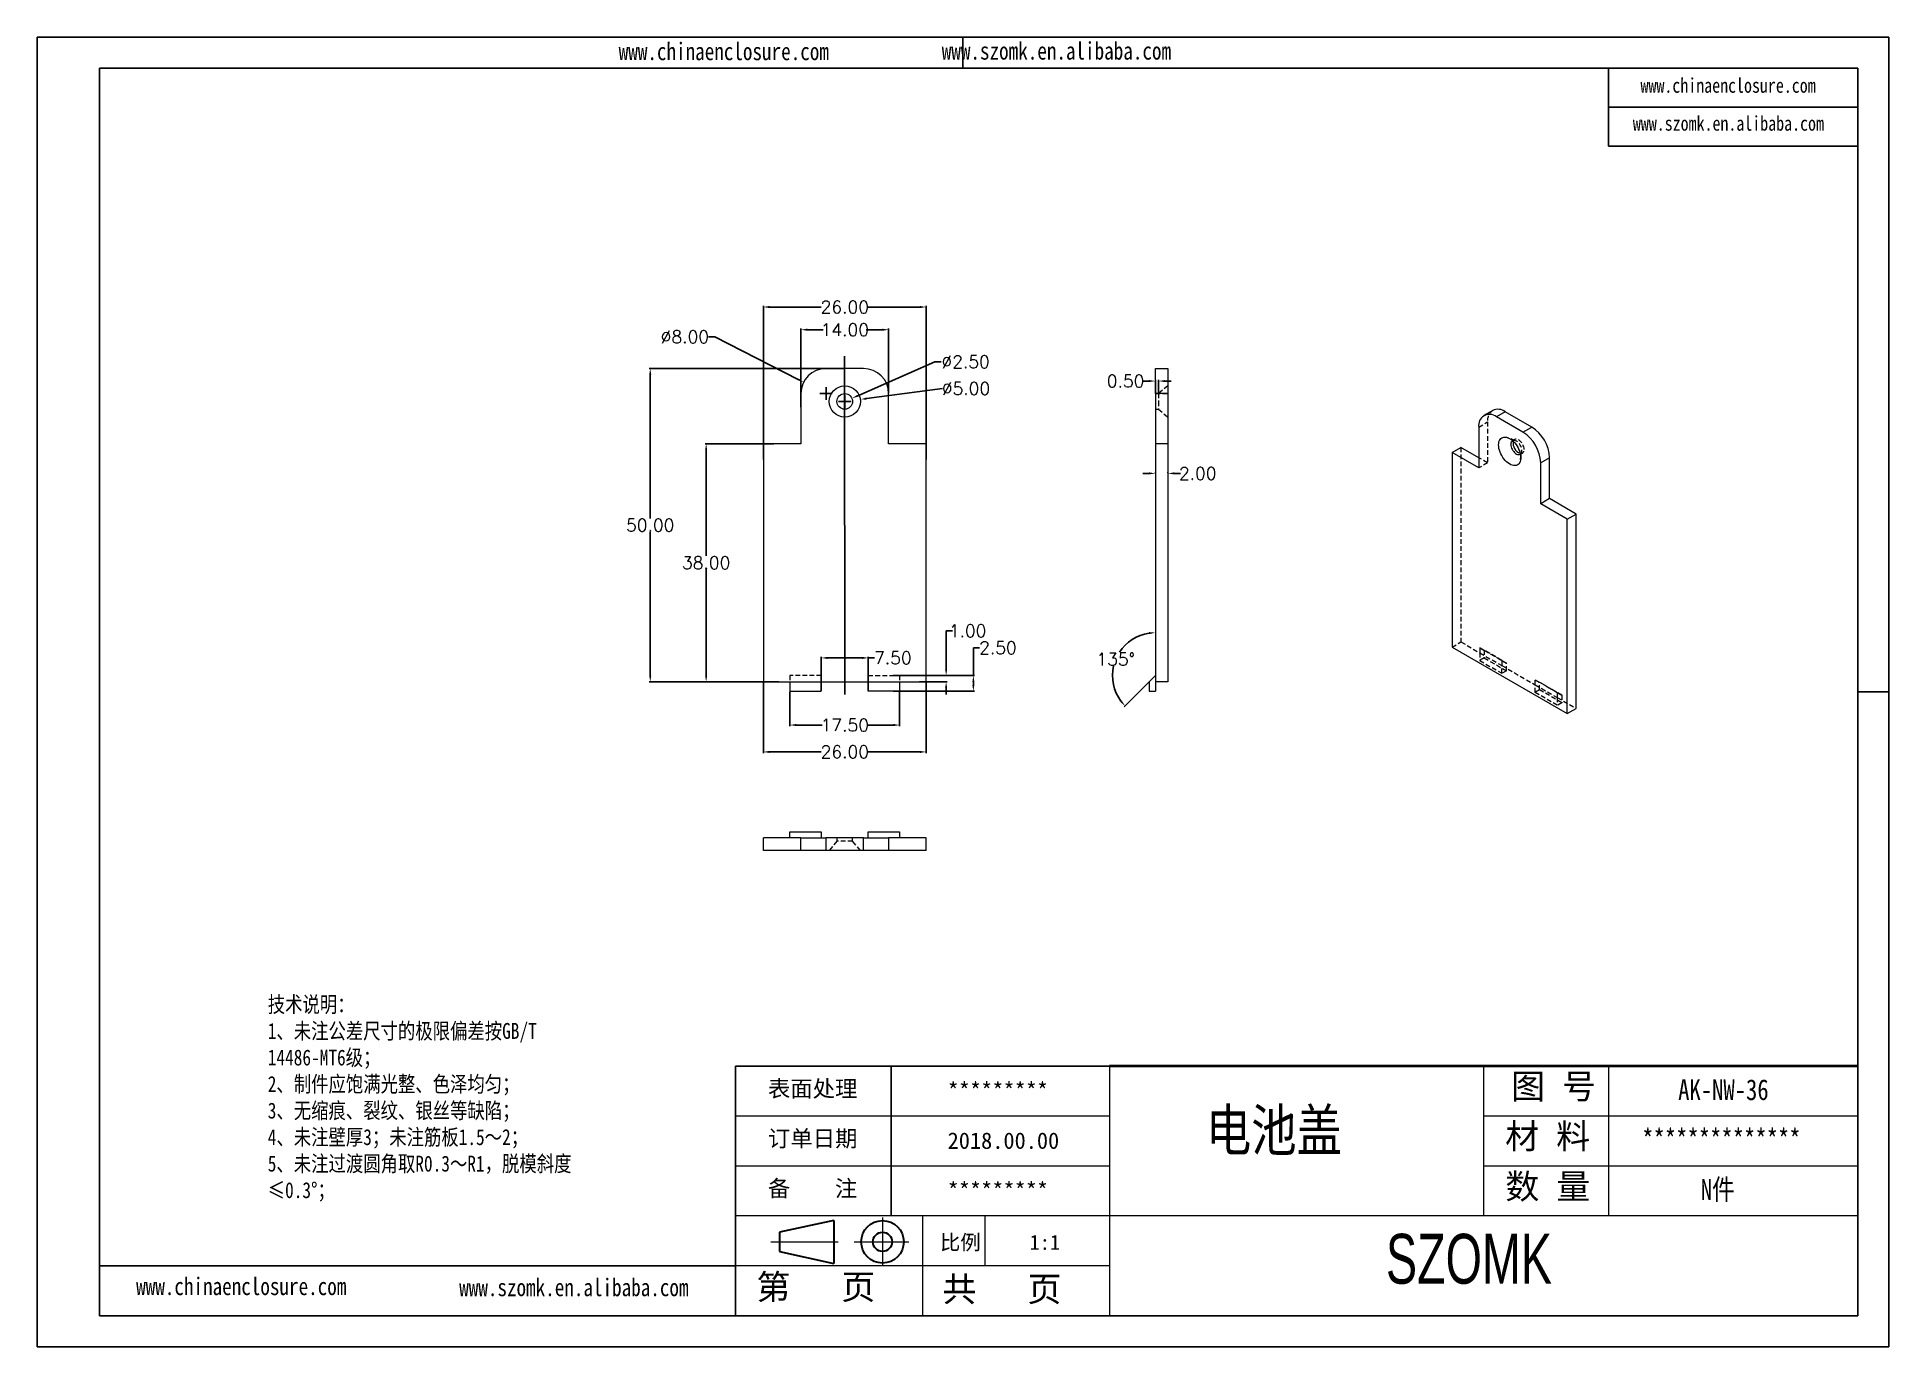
# Model space of a CAD drawing. Header units: inches. Extents: x 1813 to 4686, y 284 to 889.
# Drawn here: x 4389.9 to 4685.6, y 284.3 to 493.3 of the extents above; entities that cross this region are included whole.
import ezdxf

# ---------------------------------------------------------------- set-up
doc = ezdxf.new("R2010")
doc.units = ezdxf.units.IN
doc.header["$LTSCALE"] = 15
for name, pattern in [('CENTER2', [28.575, 19.05, -3.175, 3.175, -3.175]), ('CENTERX2', [101.6, 63.5, -12.7, 12.7, -12.7]), ('HIDDEN', [0.075, 0.05, -0.025])]:
    doc.linetypes.add(name, pattern=pattern)
doc.layers.add('文字', color=81, linetype='Continuous')
for name, color, linetype, lineweight in [('粗实线', 7, 'Continuous', 30), ('细实线', 3, 'Continuous', 9), ('细点划线', 2, 'CENTER2', 9)]:
    doc.layers.add(name, color=color, linetype=linetype, lineweight=lineweight)
doc.styles.get("Standard").update_dxf_attribs({"font": 'txt', "bigfont": 'gbcbig.shx'})
doc.styles.add('宋体', font='', dxfattribs={"width": 0.8, "height": 3.5})
doc.styles.add('长仿宋', font='', dxfattribs={"width": 0.7, "height": 4})
doc.styles.get('宋体').set_extended_font_data('SimSun')
doc.styles.get('长仿宋').set_extended_font_data('SimSun')
doc.dimstyles.new('2.5', dxfattribs={"dimtxt": 2, "dimasz": 1, "dimexe": 0.18, "dimexo": 0.0625, "dimgap": 0.09, "dimtad": 0, "dimtih": 1, "dimtoh": 1, "dimzin": 0, "dimdsep": 46, "dimtxsty": 'Standard', "dimcen": 1, "dimadec": 0, "dimazin": 2, "dimtfac": 1, "dimtofl": 0, "dimtmove": 0, "dimatfit": 3, "dimfxl": 1, "dimtolj": 1, "dimtzin": 0, "dimarcsym": 0})

msp = doc.modelspace()

# ---------------------------------------------------------------- texts
at = {"char_height": 2.61864, "width": 1488.30684, "attachment_point": 1}
for s, insert in [('{\\fSimHei|b0|i0|c134|p49;表面处理}', (4506.611, 326.812)), ('{\\fSimHei|b0|i0|c134|p49;*********}', (4535.292, 326.475)), ('{\\fSimHei|b0|i0|c134|p49;订单日期}', (4506.611, 318.849)), ('{\\fSimHei|b0|i0|c134|p49;2018.00.00}', (4535.292, 318.512)), ('{\\fSimHei|b0|i0|c134|p49;备    注}', (4506.611, 310.886)), ('{\\fSimHei|b0|i0|c134|p49;*********}', (4535.292, 310.55))]:
    msp.add_mtext(s, dxfattribs=dict(at, insert=insert))
at = {"layer": '文字', "color": 0, "attachment_point": 1, "style": '宋体'}
for s, insert, char_height, width in [('www.chinaenclosure.com', (4482.788, 492.415), 2.80284, 49.24327), ('www.szomk.en.alibaba.com', (4534.354, 492.504), 2.80284, 49.24327), ('www.chinaenclosure.com', (4645.893, 486.748), 2.3357, 41.03606), ('www.szomk.en.alibaba.com', (4644.672, 480.7), 2.3357, 41.03606), ('{\\H1.111x;技术说明：\\P1、未注公差尺寸的极限偏差按GB/T 14486-MT6级；\\P2、制件应饱满光整、色泽均匀；\\P3、无缩痕、裂纹、银丝等缺陷；\\P4、未注壁厚3；未注筋板1.5～2；\\P5、未注过渡圆角取R0.3～R1，脱模斜度≤0.3%%D；}', (4426.768, 340.21), 2.28614, 51.49403), ('{\\H1.111x;AK-NW-36}', (4651.905, 326.991), 2.98598, 34.52133), ('电池盖', (4576.51, 322.197), 6.6355, 84.83273), ('{\\H1.111x;**************}', (4646.161, 319.029), 2.98598, 34.52133), ('{\\H1.111x;N件}', (4655.516, 311.066), 2.98598, 34.52133), ('www.chinaenclosure.com', (4405.76, 295.361), 2.80284, 49.24327), ('www.szomk.en.alibaba.com', (4457.326, 295.187), 2.80284, 49.24327)]:
    msp.add_mtext(s, dxfattribs=dict(at, insert=insert, char_height=char_height, width=width))
at = {"layer": '粗实线', "insert": (4605.26, 302.332), "char_height": 7.96262, "width": 89.29295, "attachment_point": 1, "style": '长仿宋'}
msp.add_mtext('{\\fSTXinwei|b0|i0|c134|p2;SZOMK}', dxfattribs=at)
at = {"layer": '细实线', "color": 7, "attachment_point": 1}
for s, insert, char_height, width in [('{\\fSimSun|b0|i0|c134|p54;图 号}', (4625.235, 327.863), 3.98131, 19.90656), ('{\\fSimSun|b0|i0|c134|p54;材 料   }', (4624.291, 319.9), 3.98131, 19.90656), ('{\\fSimSun|b0|i0|c134|p54;数 量}', (4624.31, 311.898), 3.98131, 17.98807), ('{\\fSimSun|b0|i0|c134|p54;比例}', (4534.064, 302.168), 2.38879, 10.48603), ('{\\fSimSun|b0|i0|c134|p54;1:1}', (4548.372, 302.168), 2.38879, 10.48603), ('{\\fSimSun|b0|i0|c134|p54;第   页}', (4504.768, 295.852), 3.98131, 29.85984), ('{\\fSimSun|b0|i0|c134|p54; 共   页}', (4531.765, 295.514), 3.98131, 29.85984)]:
    msp.add_mtext(s, dxfattribs=dict(at, insert=insert, char_height=char_height, width=width))

# ---------------------------------------------------------------- blocks, each defined once
blk = doc.blocks.new('*D392')
at = {"color": 0, "lineweight": -2}
for p, q in [((4505.88, 390.34), (4505.88, 379.05)), ((4531.88, 390.34), (4531.88, 379.05)), ((4506.88, 379.23), (4515.12, 379.23)), ((4530.88, 379.23), (4522.63, 379.23))]:
    blk.add_line(p, q, dxfattribs=at)
at = {"color": 0}
for points in [[(4506.88, 379.4), (4506.88, 379.06), (4505.88, 379.23)], [(4530.88, 379.4), (4530.88, 379.06), (4531.88, 379.23)]]:
    blk.add_solid(points, dxfattribs=at)
at = {"layer": 'Defpoints', "color": 0}
for p in [(4505.88, 390.41), (4531.88, 390.41), (4531.88, 379.23)]:
    blk.add_point(p, dxfattribs=at)
at = {"color": 0, "insert": (4518.88, 379.23), "char_height": 2, "attachment_point": 5}
blk.add_mtext('\\A1;26.00', dxfattribs=at)
blk = doc.blocks.new('*D393')
at = {"color": 0, "lineweight": -2}
for p, q in [((4515.13, 388.97), (4515.13, 394.41)), ((4516.13, 394.23), (4521.63, 394.23)), ((4522.63, 388.97), (4522.63, 394.41)), ((4522.63, 394.23), (4523.63, 394.23))]:
    blk.add_line(p, q, dxfattribs=at)
at = {"color": 0}
for points in [[(4516.13, 394.4), (4516.13, 394.06), (4515.13, 394.23)], [(4521.63, 394.4), (4521.63, 394.06), (4522.63, 394.23)]]:
    blk.add_solid(points, dxfattribs=at)
at = {"layer": 'Defpoints', "color": 0}
for p in [(4522.63, 394.23), (4515.13, 388.91), (4522.63, 388.91)]:
    blk.add_point(p, dxfattribs=at)
at = {"color": 0, "insert": (4526.55, 394.23), "char_height": 2, "attachment_point": 5}
blk.add_mtext('\\A1;7.50', dxfattribs=at)
blk = doc.blocks.new('*D394')
at = {"color": 0, "lineweight": -2}
for p, q in [((4510.13, 388.84), (4510.13, 383.34)), ((4527.63, 388.84), (4527.63, 383.34)), ((4511.13, 383.52), (4515.29, 383.52)), ((4526.63, 383.52), (4522.47, 383.52))]:
    blk.add_line(p, q, dxfattribs=at)
at = {"color": 0}
for points in [[(4511.13, 383.69), (4511.13, 383.35), (4510.13, 383.52)], [(4526.63, 383.69), (4526.63, 383.35), (4527.63, 383.52)]]:
    blk.add_solid(points, dxfattribs=at)
at = {"layer": 'Defpoints', "color": 0}
for p in [(4510.13, 388.91), (4527.63, 388.91), (4527.63, 383.52)]:
    blk.add_point(p, dxfattribs=at)
at = {"color": 0, "insert": (4518.88, 383.52), "char_height": 2, "attachment_point": 5}
blk.add_mtext('\\A1;17.50', dxfattribs=at)
blk = doc.blocks.new('*D395')
at = {"color": 0, "lineweight": -2}
for p, q in [((4507.53, 428.41), (4496.57, 428.41)), ((4496.75, 427.41), (4496.75, 410.5)), ((4496.75, 391.41), (4496.75, 408.32)), ((4507.53, 390.41), (4496.57, 390.41))]:
    blk.add_line(p, q, dxfattribs=at)
at = {"color": 0}
for points in [[(4496.58, 427.41), (4496.91, 427.41), (4496.75, 428.41)], [(4496.58, 391.41), (4496.91, 391.41), (4496.75, 390.41)]]:
    blk.add_solid(points, dxfattribs=at)
at = {"layer": 'Defpoints', "color": 0}
for p in [(4496.75, 428.41), (4507.59, 428.41), (4507.59, 390.41)]:
    blk.add_point(p, dxfattribs=at)
at = {"color": 0, "insert": (4496.75, 409.41), "char_height": 2, "attachment_point": 5}
blk.add_mtext('\\A1;38.00', dxfattribs=at)
blk = doc.blocks.new('*D396')
at = {"color": 0, "lineweight": -2}
for p, q in [((4518.81, 440.41), (4487.64, 440.41)), ((4487.82, 439.41), (4487.82, 416.5)), ((4487.82, 391.41), (4487.82, 414.32)), ((4508.34, 390.41), (4487.64, 390.41))]:
    blk.add_line(p, q, dxfattribs=at)
at = {"color": 0}
for points in [[(4487.66, 439.41), (4487.99, 439.41), (4487.82, 440.41)], [(4487.66, 391.41), (4487.99, 391.41), (4487.82, 390.41)]]:
    blk.add_solid(points, dxfattribs=at)
at = {"layer": 'Defpoints', "color": 0}
for p in [(4487.82, 440.41), (4518.88, 440.41), (4508.41, 390.41)]:
    blk.add_point(p, dxfattribs=at)
at = {"color": 0, "insert": (4487.82, 415.41), "char_height": 2, "attachment_point": 5}
blk.add_mtext('\\A1;50.00', dxfattribs=at)
blk = doc.blocks.new('*D397')
at = {"color": 0, "lineweight": -2}
for p, q in [((4497.11, 445.48), (4498.11, 445.48)), ((4498.11, 445.48), (4511.42, 438.68)), ((4514.88, 436.41), (4516.88, 436.41)), ((4515.88, 435.41), (4515.88, 437.41))]:
    blk.add_line(p, q, dxfattribs=at)
at = {"color": 0}
blk.add_solid([(4511.5, 438.83), (4511.35, 438.53), (4512.32, 438.22)], dxfattribs=at)
at = {"layer": 'Defpoints', "color": 0}
for p in [(4512.32, 438.22), (4519.44, 434.59)]:
    blk.add_point(p, dxfattribs=at)
at = {"color": 0, "insert": (4493.35, 445.48), "char_height": 2, "attachment_point": 5}
blk.add_mtext('\\A1;∅8.00', dxfattribs=at)
blk = doc.blocks.new('*D398')
at = {"color": 0, "lineweight": -2}
for p, q in [((4511.88, 434.26), (4511.88, 446.78)), ((4512.88, 446.6), (4515.45, 446.6)), ((4524.88, 446.6), (4522.3, 446.6)), ((4525.88, 436.47), (4525.88, 446.78))]:
    blk.add_line(p, q, dxfattribs=at)
at = {"color": 0}
for points in [[(4512.88, 446.77), (4512.88, 446.43), (4511.88, 446.6)], [(4524.88, 446.77), (4524.88, 446.43), (4525.88, 446.6)]]:
    blk.add_solid(points, dxfattribs=at)
at = {"layer": 'Defpoints', "color": 0}
for p in [(4525.88, 446.6), (4525.88, 436.41), (4511.88, 434.19)]:
    blk.add_point(p, dxfattribs=at)
at = {"color": 0, "insert": (4518.88, 446.6), "char_height": 2, "attachment_point": 5}
blk.add_mtext('\\A1;14.00', dxfattribs=at)
blk = doc.blocks.new('*D399')
at = {"color": 0, "lineweight": -2}
for p, q in [((4505.88, 425.89), (4505.88, 450.4)), ((4506.88, 450.22), (4515.12, 450.22)), ((4530.88, 450.22), (4522.63, 450.22)), ((4531.88, 425.89), (4531.88, 450.4))]:
    blk.add_line(p, q, dxfattribs=at)
at = {"color": 0}
for points in [[(4506.88, 450.39), (4506.88, 450.05), (4505.88, 450.22)], [(4530.88, 450.39), (4530.88, 450.05), (4531.88, 450.22)]]:
    blk.add_solid(points, dxfattribs=at)
at = {"layer": 'Defpoints', "color": 0}
for p in [(4531.88, 450.22), (4505.88, 425.83), (4531.88, 425.83)]:
    blk.add_point(p, dxfattribs=at)
at = {"color": 0, "insert": (4518.88, 450.22), "char_height": 2, "attachment_point": 5}
blk.add_mtext('\\A1;26.00', dxfattribs=at)
blk = doc.blocks.new('*D400')
at = {"color": 0, "lineweight": -2}
for p, q in [((4533.24, 441.49), (4520.94, 436.06)), ((4534.24, 441.49), (4533.24, 441.49)), ((4517.88, 435.16), (4519.88, 435.16)), ((4518.88, 434.16), (4518.88, 436.16))]:
    blk.add_line(p, q, dxfattribs=at)
at = {"color": 0}
blk.add_solid([(4520.87, 436.21), (4521, 435.91), (4520.02, 435.66)], dxfattribs=at)
at = {"layer": 'Defpoints', "color": 0}
for p in [(4517.73, 434.65), (4520.02, 435.66)]:
    blk.add_point(p, dxfattribs=at)
at = {"color": 0, "insert": (4538.17, 441.49), "char_height": 2, "attachment_point": 5}
blk.add_mtext('\\A1;∅2.50', dxfattribs=at)
blk = doc.blocks.new('*D401')
at = {"color": 0, "lineweight": -2}
for p, q in [((4517.88, 435.16), (4519.88, 435.16)), ((4518.88, 434.16), (4518.88, 436.16)), ((4534.47, 437.22), (4522.35, 435.62))]:
    blk.add_line(p, q, dxfattribs=at)
at = {"color": 0}
blk.add_solid([(4522.33, 435.78), (4522.37, 435.45), (4521.36, 435.48)], dxfattribs=at)
at = {"layer": 'Defpoints', "color": 0}
for p in [(4516.4, 434.83), (4521.36, 435.48)]:
    blk.add_point(p, dxfattribs=at)
at = {"color": 0, "insert": (4538.23, 437.22), "char_height": 2, "attachment_point": 5}
blk.add_mtext('\\A1;∅5.00', dxfattribs=at)
blk = doc.blocks.new('*D402')
at = {"color": 0, "lineweight": -2}
for p, q in [((4539.4, 391.41), (4539.4, 395.85)), ((4539.4, 395.85), (4540.4, 395.85)), ((4526.62, 391.41), (4539.58, 391.41)), ((4539.4, 389.91), (4539.4, 390.41)), ((4526.62, 388.91), (4539.58, 388.91))]:
    blk.add_line(p, q, dxfattribs=at)
at = {"color": 0}
for points in [[(4539.24, 390.41), (4539.57, 390.41), (4539.4, 391.41)], [(4539.24, 389.91), (4539.57, 389.91), (4539.4, 388.91)]]:
    blk.add_solid(points, dxfattribs=at)
at = {"layer": 'Defpoints', "color": 0}
for p in [(4526.56, 391.41), (4539.4, 391.41), (4526.56, 388.91)]:
    blk.add_point(p, dxfattribs=at)
at = {"color": 0, "insert": (4543.33, 395.85), "char_height": 2, "attachment_point": 5}
blk.add_mtext('\\A1;2.50', dxfattribs=at)
blk = doc.blocks.new('*D403')
at = {"color": 0, "lineweight": -2}
for p, q in [((4535.06, 392.41), (4535.06, 398.54)), ((4535.06, 398.54), (4536.06, 398.54)), ((4526.68, 391.41), (4535.24, 391.41)), ((4530.8, 390.41), (4535.24, 390.41)), ((4535.06, 389.41), (4535.06, 388.41))]:
    blk.add_line(p, q, dxfattribs=at)
at = {"color": 0}
for points in [[(4534.89, 392.41), (4535.22, 392.41), (4535.06, 391.41)], [(4534.89, 389.41), (4535.22, 389.41), (4535.06, 390.41)]]:
    blk.add_solid(points, dxfattribs=at)
at = {"layer": 'Defpoints', "color": 0}
for p in [(4526.62, 391.41), (4530.74, 390.41), (4535.06, 391.41)]:
    blk.add_point(p, dxfattribs=at)
at = {"color": 0, "insert": (4538.48, 398.54), "char_height": 2, "attachment_point": 5}
blk.add_mtext('\\A1;1.00', dxfattribs=at)
blk = doc.blocks.new('*D404')
at = {"color": 0, "lineweight": -2}
for p, q in [((4567.46, 423.67), (4566.46, 423.67)), ((4568.46, 423.74), (4568.46, 423.85)), ((4570.46, 423.74), (4570.46, 423.85)), ((4571.46, 423.67), (4572.46, 423.67))]:
    blk.add_line(p, q, dxfattribs=at)
at = {"color": 0}
for points in [[(4567.46, 423.84), (4567.46, 423.51), (4568.46, 423.67)], [(4571.46, 423.84), (4571.46, 423.51), (4570.46, 423.67)]]:
    blk.add_solid(points, dxfattribs=at)
at = {"layer": 'Defpoints', "color": 0}
for p in [(4568.46, 423.67), (4570.46, 423.67), (4570.46, 423.67)]:
    blk.add_point(p, dxfattribs=at)
at = {"color": 0, "insert": (4575.22, 423.67), "char_height": 2, "attachment_point": 5}
blk.add_mtext('\\A1;2.00', dxfattribs=at)
blk = doc.blocks.new('*D405')
at = {"color": 0, "lineweight": -2}
for p, q in [((4567.46, 438.41), (4566.46, 438.41)), ((4568.46, 436.47), (4568.46, 438.59)), ((4568.96, 436.47), (4568.96, 438.59)), ((4569.96, 438.41), (4570.96, 438.41))]:
    blk.add_line(p, q, dxfattribs=at)
at = {"color": 0}
for points in [[(4567.46, 438.57), (4567.46, 438.24), (4568.46, 438.41)], [(4569.96, 438.57), (4569.96, 438.24), (4568.96, 438.41)]]:
    blk.add_solid(points, dxfattribs=at)
at = {"layer": 'Defpoints', "color": 0}
for p in [(4568.46, 438.41), (4568.46, 436.41), (4568.96, 436.41)]:
    blk.add_point(p, dxfattribs=at)
at = {"color": 0, "insert": (4563.7, 438.41), "char_height": 2, "attachment_point": 5}
blk.add_mtext('\\A1;0.50', dxfattribs=at)
blk = doc.blocks.new('*D406')
at = {"color": 0, "lineweight": -2}
blk.add_line((4567.42, 390.36), (4563.49, 386.43), dxfattribs=at)
for start, end in [(98.3683, 147.1978), (167.0779, 216.6317)]:
    blk.add_arc((4568.46, 391.41), 6.85, start, end, dxfattribs=at)
at = {"color": 0}
for points in [[(4567.45, 398.35), (4567.48, 398.02), (4568.46, 398.26)], [(4563.09, 387.43), (4562.84, 387.21), (4563.62, 386.56)]]:
    blk.add_solid(points, dxfattribs=at)
at = {"layer": 'Defpoints', "color": 0}
for p in [(4568.46, 428.41), (4563.62, 396.25), (4567.46, 390.41), (4568.46, 391.41), (4568.46, 390.41)]:
    blk.add_point(p, dxfattribs=at)
at = {"color": 0, "insert": (4562.13, 394.03), "char_height": 2, "attachment_point": 5}
blk.add_mtext('\\A1;135°', dxfattribs=at)

# ---------------------------------------------------------------- dimensions: what is measured, and where the dimension line sits
for base, p1, p2, picture, middle in [((4531.877, 450.22), (4505.877, 425.825), (4531.877, 425.825), '*D399', (4518.877, 450.22)), ((4525.877, 446.6), (4511.877, 434.193), (4525.877, 436.405), '*D398', (4518.877, 446.6)), ((4568.461, 438.405), (4568.961, 436.405), (4568.461, 436.405), '*D405', (4563.705, 438.405)), ((4570.461, 423.673), (4568.461, 423.673), (4570.461, 423.673), '*D404', (4575.218, 423.673)), ((4527.627, 383.52), (4510.127, 388.905), (4527.627, 388.905), '*D394', (4518.877, 383.52))]:
    dim = msp.add_linear_dim(base=base, p1=p1, p2=p2, dimstyle='2.5')
    dim.commit()
    dim.dimension.update_dxf_attribs({"geometry": picture, "text_midpoint": middle})
for p1, p2, picture, middle in [((4519.44, 434.586), (4512.315, 438.225), '*D397', (4493.354, 445.48)), ((4517.734, 434.651), (4520.021, 435.659), '*D400', (4538.167, 441.486)), ((4516.399, 434.826), (4521.356, 435.484), '*D401', (4534.469, 437.223))]:
    dim = msp.add_diameter_dim_2p(p1=p1, p2=p2, dimstyle='2.5')
    dim.commit()
    dim.dimension.update_dxf_attribs({"geometry": picture, "text_midpoint": middle, "dimtype": 163})
for base, p1, p2, picture, middle in [((4487.822, 440.405), (4508.407, 390.405), (4518.877, 440.405), '*D396', (4487.822, 415.405)), ((4496.745, 428.405), (4507.588, 390.405), (4507.588, 428.405), '*D395', (4496.745, 409.405))]:
    dim = msp.add_linear_dim(base=base, p1=p1, p2=p2, angle=90, dimstyle='2.5')
    dim.commit()
    dim.dimension.update_dxf_attribs({"geometry": picture, "text_midpoint": middle})
dim = msp.add_angular_dim_2l(base=(4563.616, 396.251), line1=((4568.461, 428.405), (4568.461, 390.405)), line2=((4568.461, 391.405), (4567.461, 390.405)), dimstyle='2.5')
dim.commit()
dim.dimension.update_dxf_attribs({"geometry": '*D406', "text_midpoint": (4562.13, 394.028)})
for base, p1, p2, picture, middle in [((4535.055, 391.405), (4530.742, 390.405), (4526.618, 391.405), '*D403', (4538.479, 398.54)), ((4539.403, 391.405), (4526.556, 388.905), (4526.556, 391.405), '*D402', (4543.327, 395.854))]:
    dim = msp.add_linear_dim(base=base, p1=p1, p2=p2, angle=90, dimstyle='2.5')
    dim.commit()
    dim.dimension.update_dxf_attribs({"geometry": picture, "text_midpoint": middle, "dimtype": 160})
for base, p1, p2, picture, middle in [((4522.627, 394.229), (4515.127, 388.905), (4522.627, 388.905), '*D393', (4526.551, 394.229)), ((4531.877, 379.229), (4505.877, 390.405), (4531.877, 390.405), '*D392', (4518.877, 379.229))]:
    dim = msp.add_linear_dim(base=base, p1=p1, p2=p2, dimstyle='2.5')
    dim.commit()
    dim.dimension.update_dxf_attribs({"geometry": picture, "text_midpoint": middle, "dimtype": 160})

# ---------------------------------------------------------------- linework, layer by layer
for p, q in [((4389.941, 493.3), (4685.553, 493.3)), ((4389.941, 493.3), (4389.941, 284.282)), ((4537.747, 493.3), (4537.747, 488.324)), ((4685.553, 493.3), (4685.553, 284.282)), ((4399.894, 488.324), (4680.577, 488.324)), ((4399.894, 488.324), (4399.894, 289.258)), ((4640.764, 488.324), (4640.764, 475.882)), ((4680.577, 488.324), (4680.577, 289.258)), ((4640.764, 482.103), (4680.577, 482.103)), ((4640.764, 475.882), (4680.577, 475.882)), ((4685.553, 388.791), (4680.577, 388.791)), ((4561.137, 329.071), (4501.418, 329.071)), ((4501.418, 289.258), (4501.418, 329.071)), ((4526.301, 305.183), (4526.301, 329.071)), ((4501.418, 297.221), (4399.894, 297.221)), ((4399.894, 289.258), (4680.577, 289.258)), ((4389.941, 284.282), (4685.553, 284.282))]:
    msp.add_line(p, q)
at = {"color": 1, "linetype": 'CENTERX2'}
msp.add_line((4518.812, 442.405), (4518.88, 388.405), dxfattribs=at)
at = {"color": 7, "linetype": 'Continuous', "lineweight": 15}
for p, q in [((4521.877, 440.405), (4515.877, 440.405)), ((4568.461, 440.405), (4570.461, 440.405)), ((4568.461, 436.405), (4568.461, 440.405)), ((4570.461, 440.405), (4570.461, 436.405)), ((4511.877, 436.405), (4511.877, 428.405)), ((4525.877, 428.405), (4525.877, 436.405)), ((4570.461, 436.405), (4568.461, 436.405)), ((4568.461, 436.405), (4568.461, 428.405)), ((4570.461, 436.405), (4570.461, 428.405)), ((4622.307, 433.72), (4620.893, 432.903)), ((4624.307, 433.521), (4622.893, 432.705)), ((4627.135, 430.256), (4622.893, 432.705)), ((4628.549, 431.072), (4624.307, 433.521)), ((4620.064, 431.072), (4620.064, 424.539)), ((4627.135, 430.256), (4628.549, 431.072)), ((4505.877, 428.405), (4505.877, 390.405)), ((4511.877, 428.405), (4505.877, 428.405)), ((4531.877, 428.405), (4525.877, 428.405)), ((4531.877, 390.405), (4531.877, 428.405)), ((4568.461, 428.405), (4568.461, 390.405)), ((4570.461, 428.405), (4568.461, 428.405)), ((4570.461, 428.405), (4570.461, 390.405)), ((4615.821, 426.989), (4617.236, 427.805)), ((4615.821, 426.989), (4615.821, 395.96)), ((4620.064, 424.539), (4615.821, 426.989)), ((4620.064, 426.172), (4617.236, 427.805)), ((4631.378, 426.173), (4629.964, 425.357)), ((4631.378, 419.641), (4631.378, 426.173)), ((4629.964, 418.825), (4629.964, 425.357)), ((4631.378, 419.641), (4629.964, 418.825)), ((4634.206, 416.375), (4629.964, 418.825)), ((4635.62, 417.192), (4631.378, 419.641)), ((4634.206, 416.375), (4635.62, 417.192)), ((4635.62, 386.163), (4635.62, 417.192)), ((4634.206, 385.347), (4634.206, 416.375)), ((4615.821, 395.96), (4634.206, 385.347)), ((4505.877, 390.405), (4531.877, 390.405)), ((4510.127, 390.405), (4510.127, 388.905)), ((4515.127, 388.905), (4515.127, 390.405)), ((4522.627, 388.905), (4522.627, 390.405)), ((4527.627, 390.405), (4527.627, 388.905)), ((4568.461, 391.405), (4567.461, 390.405)), ((4567.461, 390.405), (4567.461, 388.905)), ((4570.461, 390.405), (4568.461, 390.405)), ((4568.461, 390.405), (4568.461, 388.905)), ((4510.127, 388.905), (4515.127, 388.905)), ((4527.627, 388.905), (4522.627, 388.905)), ((4567.461, 388.905), (4568.461, 388.905)), ((4634.206, 385.347), (4635.62, 386.163)), ((4505.877, 363.495), (4505.877, 365.495)), ((4511.877, 365.495), (4505.877, 365.495)), ((4510.127, 366.495), (4515.127, 366.495)), ((4510.127, 365.495), (4510.127, 366.495)), ((4511.877, 363.495), (4511.877, 365.495)), ((4511.877, 365.495), (4515.877, 365.495)), ((4515.127, 366.495), (4515.127, 365.495)), ((4515.877, 365.495), (4515.877, 363.495)), ((4521.877, 365.495), (4515.877, 365.495)), ((4521.877, 363.495), (4521.877, 365.495)), ((4521.877, 365.495), (4525.877, 365.495)), ((4522.627, 366.495), (4527.627, 366.495)), ((4522.627, 365.495), (4522.627, 366.495)), ((4525.877, 365.495), (4525.877, 363.495)), ((4531.877, 365.495), (4525.877, 365.495)), ((4527.627, 366.495), (4527.627, 365.495)), ((4531.877, 363.495), (4531.877, 365.495)), ((4511.877, 363.495), (4505.877, 363.495)), ((4515.877, 363.495), (4511.877, 363.495)), ((4521.877, 363.495), (4515.877, 363.495)), ((4525.877, 363.495), (4521.877, 363.495)), ((4531.877, 363.495), (4525.877, 363.495))]:
    msp.add_line(p, q, dxfattribs=at)
at = {"color": 7, "linetype": 'HIDDEN', "lineweight": 0}
for p, q in [((4570.461, 437.655), (4568.961, 436.405)), ((4568.461, 436.405), (4570.461, 436.405)), ((4568.961, 436.405), (4568.461, 436.405)), ((4568.961, 436.405), (4568.961, 435.155)), ((4568.961, 435.155), (4568.961, 433.905)), ((4568.461, 433.905), (4568.961, 433.905)), ((4568.961, 433.905), (4570.461, 432.655)), ((4620.064, 431.072), (4621.478, 431.888)), ((4621.478, 431.888), (4621.478, 425.356)), ((4625.938, 428.893), (4624.741, 429.368)), ((4625.803, 429.093), (4625.45, 428.888)), ((4617.236, 427.805), (4617.236, 396.776)), ((4621.478, 425.356), (4620.064, 426.172)), ((4626.699, 426.723), (4627.053, 426.927)), ((4626.76, 425.87), (4626.948, 427.144)), ((4621.478, 425.356), (4620.064, 424.539)), ((4615.821, 395.96), (4617.236, 396.776)), ((4617.236, 396.776), (4620.241, 395.042)), ((4623.776, 393.817), (4620.241, 395.858)), ((4620.241, 395.858), (4620.948, 395.45)), ((4620.241, 395.858), (4620.241, 395.042)), ((4620.241, 395.042), (4620.241, 393.817)), ((4620.241, 395.042), (4623.776, 393.001)), ((4620.948, 394.225), (4620.241, 393.817)), ((4620.241, 393.817), (4623.776, 391.776)), ((4620.948, 395.45), (4624.484, 393.409)), ((4620.948, 395.45), (4620.948, 394.225)), ((4620.948, 394.225), (4624.484, 392.184)), ((4624.484, 393.409), (4623.776, 393.817)), ((4623.776, 393.817), (4623.776, 393.001)), ((4624.484, 392.184), (4624.484, 393.409)), ((4510.127, 391.405), (4510.127, 390.405)), ((4515.127, 391.405), (4510.127, 391.405)), ((4515.127, 391.405), (4515.127, 390.405)), ((4522.627, 390.405), (4522.627, 391.405)), ((4522.627, 391.405), (4527.627, 391.405)), ((4527.627, 391.405), (4527.627, 390.405)), ((4623.776, 393.001), (4629.08, 389.939)), ((4623.776, 391.776), (4623.776, 393.001)), ((4624.484, 392.184), (4623.776, 391.776)), ((4629.08, 390.756), (4632.615, 388.715)), ((4629.08, 390.756), (4629.787, 390.347)), ((4629.08, 389.939), (4629.08, 390.756)), ((4629.787, 390.347), (4633.322, 388.306)), ((4629.787, 389.122), (4629.787, 390.347)), ((4629.08, 388.714), (4629.08, 389.939)), ((4629.08, 389.939), (4632.615, 387.898)), ((4629.787, 389.122), (4629.08, 388.714)), ((4632.615, 386.673), (4629.08, 388.714)), ((4633.322, 387.081), (4629.787, 389.122)), ((4633.322, 388.306), (4632.615, 388.715)), ((4632.615, 388.715), (4632.615, 387.898)), ((4632.615, 387.898), (4635.62, 386.163)), ((4632.615, 387.898), (4632.615, 386.673)), ((4633.322, 388.306), (4633.322, 387.081)), ((4633.322, 387.081), (4632.615, 386.673)), ((4517.627, 364.995), (4516.377, 363.495)), ((4517.627, 365.495), (4517.627, 364.995)), ((4520.127, 364.995), (4517.627, 364.995)), ((4520.127, 364.995), (4520.127, 365.495)), ((4521.377, 363.495), (4520.127, 364.995))]:
    msp.add_line(p, q, dxfattribs=at)
at = {"color": 7, "linetype": 'Continuous', "lineweight": 15, "flags": 128}
for points in [[(4623.246, 428.214), (4623.261, 428.467), (4623.304, 428.699), (4623.375, 428.906), (4623.474, 429.085), (4623.597, 429.232), (4623.744, 429.347), (4623.912, 429.426), (4624.097, 429.468), (4624.298, 429.473), (4624.511, 429.441), (4624.732, 429.372), (4624.957, 429.267), (4625.184, 429.128), (4625.407, 428.957), (4625.624, 428.757), (4625.832, 428.531), (4626.025, 428.284), (4626.202, 428.019), (4626.36, 427.74), (4626.495, 427.452), (4626.607, 427.16), (4626.692, 426.868), (4626.749, 426.582), (4626.778, 426.306), (4626.778, 426.044), (4626.749, 425.802), (4626.692, 425.582), (4626.607, 425.388), (4626.495, 425.225), (4626.36, 425.093), (4626.202, 424.996), (4626.025, 424.936), (4625.832, 424.912), (4625.624, 424.925), (4625.407, 424.976), (4625.184, 425.064), (4624.957, 425.186), (4624.732, 425.341), (4624.511, 425.527), (4624.298, 425.74), (4624.097, 425.977), (4623.912, 426.234), (4623.744, 426.507), (4623.597, 426.791), (4623.474, 427.081), (4623.375, 427.373), (4623.304, 427.663), (4623.261, 427.945), (4623.246, 428.214)], [(4625.191, 428.316), (4625.205, 428.126), (4625.247, 427.925), (4625.316, 427.72), (4625.409, 427.519), (4625.523, 427.326), (4625.656, 427.149), (4625.801, 426.993), (4625.956, 426.863), (4626.114, 426.763), (4626.271, 426.697), (4626.422, 426.667), (4626.561, 426.673), (4626.685, 426.716), (4626.721, 426.737)]]:
    msp.add_lwpolyline(points, dxfattribs=at)
at = {"color": 7, "linetype": 'HIDDEN', "lineweight": 0, "flags": 128}
for points in [[(4626.721, 426.737), (4626.79, 426.793), (4626.871, 426.903), (4626.927, 427.043), (4626.955, 427.206), (4626.955, 427.389), (4626.927, 427.586), (4626.871, 427.789), (4626.79, 427.993), (4626.685, 428.191), (4626.561, 428.377), (4626.422, 428.544), (4626.271, 428.687), (4626.114, 428.803), (4625.956, 428.886), (4625.801, 428.934), (4625.656, 428.947), (4625.523, 428.922), (4625.472, 428.901)], [(4627.312, 427.5), (4627.298, 427.69), (4627.256, 427.891), (4627.187, 428.096), (4627.094, 428.297), (4626.979, 428.49), (4626.847, 428.667), (4626.701, 428.823), (4626.547, 428.953), (4626.388, 429.053), (4626.231, 429.119), (4626.081, 429.149), (4625.941, 429.143), (4625.817, 429.1), (4625.713, 429.023), (4625.632, 428.913), (4625.583, 428.798)], [(4626.688, 426.885), (4626.701, 426.882), (4626.847, 426.869), (4626.979, 426.894), (4627.094, 426.954), (4627.187, 427.048), (4627.256, 427.174), (4627.298, 427.326), (4627.312, 427.5)]]:
    msp.add_lwpolyline(points, dxfattribs=at)
at = {"color": 7, "linetype": 'Continuous', "lineweight": 15}
for radius in [2.5, 1.25]:
    msp.add_circle((4518.877, 435.155), radius, dxfattribs=at)
for centre, radius, start, end in [((4515.877, 436.405), 4, 90, 180), ((4521.877, 436.405), 4, 0, 90), ((4621.794, 431.342), 1.751, 51.13075, 188.88), ((4623.138, 431.911), 1.99, 54.01716, 114.67238), ((4625.803, 428.381), 0.616, 122.493, 186.06771), ((4627.265, 428.493), 1.709, 169.74929, 250.24533), ((4623.839, 425.087), 6.13, 2.52416, 57.47584), ((4625.253, 425.903), 6.13, 2.52432, 57.47568)]:
    msp.add_arc(centre, radius, start, end, dxfattribs=at)
at = {"color": 7, "linetype": 'HIDDEN', "lineweight": 0}
msp.add_arc((4623.458, 432.096), 1.99, 125.32586, 185.98632, dxfattribs=at)
at = {"layer": '粗实线', "color": 7, "lineweight": 40}
msp.add_line((4680.577, 329.071), (4561.137, 329.071), dxfattribs=at)
at = {"layer": '粗实线', "color": 7}
for p, q in [((4517.155, 304.438), (4508.454, 302.594)), ((4508.454, 302.594), (4508.454, 299.517)), ((4517.155, 304.438), (4517.155, 297.62)), ((4508.454, 299.517), (4517.155, 297.62))]:
    msp.add_line(p, q, dxfattribs=at)
for radius in [3.383, 1.538]:
    msp.add_circle((4524.898, 301.056), radius, dxfattribs=at)
at = {"layer": '细实线', "color": 7}
for p, q in [((4561.137, 329.071), (4561.137, 289.258)), ((4620.857, 329.071), (4620.857, 305.183)), ((4640.764, 329.071), (4640.764, 305.351)), ((4561.137, 321.109), (4501.418, 321.109)), ((4680.577, 321.109), (4620.857, 321.109)), ((4561.137, 313.146), (4501.418, 313.146)), ((4680.577, 313.146), (4620.857, 313.146)), ((4680.577, 305.183), (4501.418, 305.183)), ((4531.278, 305.183), (4531.278, 289.258)), ((4541.231, 305.183), (4541.231, 297.221)), ((4561.137, 297.221), (4501.418, 297.221))]:
    msp.add_line(p, q, dxfattribs=at)
at = {"layer": '细点划线', "color": 7}
for p, q in [((4524.898, 304.95), (4524.898, 297.221)), ((4507.067, 301.056), (4517.821, 301.056)), ((4520.374, 301.056), (4529.117, 301.056))]:
    msp.add_line(p, q, dxfattribs=at)

msp.set_redraw_order([(e.dxf.handle, doc.entitydb.next_handle()) for e in msp.query("TEXT MTEXT ATTDEF DIMENSION ARC_DIMENSION")])  # texts and dimensions are drawn at this point

doc.saveas('drawing.dxf')
